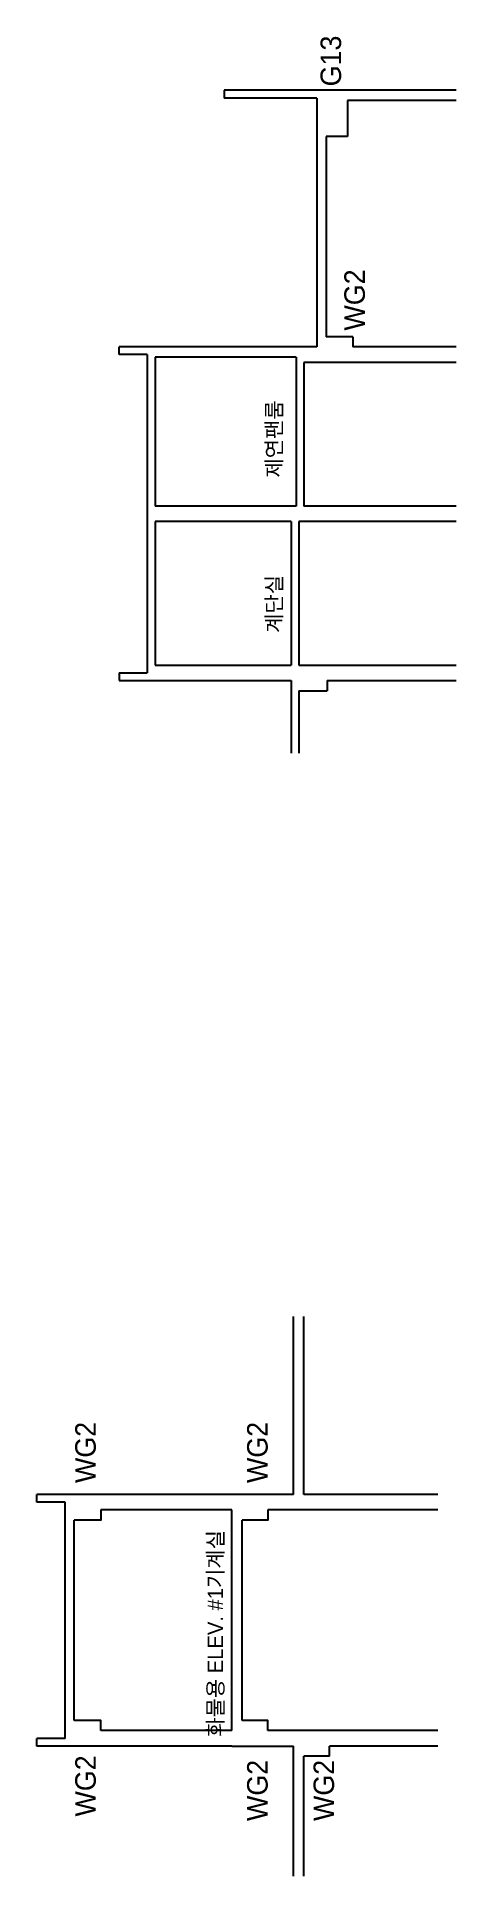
# Model space of a CAD drawing. Header units: millimetres. Extents: x -42253 to 178576, y 88378 to 153500.
# Drawn here: x 79815 to 87982, y 114078 to 149915 of the extents above; entities that cross this region are included whole.
import ezdxf

# ---------------------------------------------------------------- set-up
doc = ezdxf.new("R2010")
doc.units = ezdxf.units.MM
doc.layers.add('NOPLOT', color=191, linetype='Continuous', plot=False)
doc.styles.add('Gtx', font='Dotum.ttf')

msp = doc.modelspace()

# ---------------------------------------------------------------- texts
at = {"layer": 'NOPLOT', "style": 'Gtx'}
for s, height, p in [('G13', 400, (85741.084, 148948.534)), ('WG2', 400, (86203.584, 144191.034)), ('제연팬룸', 300, (84586.084, 141325.916)), ('계단실 ', 300, (84586.084, 138299.416)), ('WG2', 400, (80963.901, 121737.996)), ('WG2', 400, (84310.901, 121737.996)), ('화물용 ELEV. #1기계실', 300, (83443.901, 116795.724)), ('WG2', 400, (80963.901, 115241.347)), ('WG2', 400, (84310.901, 115153.496)), ('WG2', 400, (85604.401, 115153.496))]:
    msp.add_text(s, height=height, rotation=90, dxfattribs=at).set_placement(p)

# ---------------------------------------------------------------- linework, layer by layer
at = {"layer": 'NOPLOT'}
for p, q in [((83467.024, 148871.62, 0), (83467.024, 148721.62, 0)), ((87982.024, 148871.62, 0), (83467.024, 148871.62, 0)), ((85267.024, 148721.62, 0), (83467.024, 148721.62, 0)), ((85267.024, 148721.62, 0), (85267.024, 143871.62)), ((85867.024, 148671.62, 0), (85867.024, 147971.62, 0)), ((87982.024, 148671.62, 0), (85867.024, 148671.62, 0)), ((85447.024, 147971.62), (85447.024, 144071.62)), ((85867.024, 147971.62, 0), (85447.024, 147971.62, 0)), ((85967.024, 144071.62), (85447.024, 144071.62)), ((85967.024, 144071.62), (85967.024, 143871.62)), ((85267.024, 143871.62), (81417.024, 143871.62)), ((81417.024, 143721.62), (81417.024, 143871.62)), ((81967.024, 143721.62), (81417.024, 143721.62)), ((81967.024, 143721.62), (81967.024, 137521.622)), ((87982.024, 143871.62, 0), (85967.024, 143871.62, 0)), ((82117.024, 143671.622), (82117.024, 140771.62)), ((84867.024, 143671.62), (82117.024, 143671.62)), ((84867.024, 143671.622), (84867.024, 140771.62)), ((87982.024, 143571.62, 0), (85017.024, 143571.62)), ((85017.024, 143571.62), (85017.024, 140771.62)), ((84867.024, 140771.62, 0), (82117.024, 140771.62, 0)), ((87982.024, 140771.62, 0), (85017.024, 140771.62, 0)), ((82117.024, 140471.62), (82117.024, 137671.622)), ((84767.024, 140471.62, 0), (82117.024, 140471.62, 0)), ((84767.024, 140471.62), (84767.024, 137671.622)), ((84917.024, 140471.62), (84917.024, 137671.622)), ((87982.024, 140471.62, 0), (84917.024, 140471.62, 0)), ((82117.024, 137671.622, 0), (84767.024, 137671.622, 0)), ((84917.024, 137671.622, 0), (87982.024, 137671.622, 0)), ((81417.024, 137521.622), (81417.024, 137371.622)), ((81417.024, 137521.622, 0), (81967.024, 137521.622, 0)), ((81417.024, 137371.622, 0), (84767.024, 137371.622, 0)), ((84767.024, 137371.622), (84767.024, 135960.769)), ((85467.024, 137371.622, 0), (87982.024, 137371.622, 0)), ((85467.024, 137371.622), (85467.024, 137171.622)), ((84917.024, 137171.622, 0), (85467.024, 137171.622, 0)), ((84917.024, 137171.622), (84917.024, 135960.769)), ((84815.341, 121514.08), (84815.341, 124980.224)), ((85015.341, 121514.08, 0), (85015.341, 124980.224, 0)), ((84815.341, 121514.08), (79815.341, 121514.076)), ((79815.341, 121364.076), (79815.341, 121514.076)), ((87621.901, 121514.082), (85015.341, 121514.08)), ((80365.341, 121364.076), (79815.341, 121364.076)), ((80365.341, 116764.075), (80365.341, 121364.076)), ((83615.341, 121214.076), (81065.341, 121214.076)), ((83615.341, 116914.075), (83615.341, 121214.076)), ((87621.901, 121214.076), (84315.341, 121214.076)), ((80545.341, 117114.076), (80545.341, 121015.785)), ((83815.341, 117114.076, 0), (83815.341, 121014.081, 0)), ((83615.341, 116914.075), (81065.341, 116914.075)), ((87621.901, 116914.075), (84315.341, 116914.075)), ((79815.341, 116614.076), (79815.341, 116764.075)), ((80365.341, 116764.075), (79815.341, 116764.075)), ((83615.341, 116614.076), (79815.341, 116614.076)), ((84815.341, 114078.224, 0), (84815.341, 116614.076, 0)), ((85515.341, 116414.075, 0), (85515.341, 116614.076, 0)), ((87621.901, 116614.076), (85515.341, 116614.076)), ((85015.341, 114078.224, 0), (85015.341, 116414.075, 0)), ((85515.341, 116414.075), (85015.341, 116414.075))]:
    msp.add_line(p, q, dxfattribs=at)
for points in [[(81065.341, 121214.076), (81065.341, 121014.075), (80545.341, 121014.075)], [(81065.341, 116914.075), (81065.341, 117114.076), (80545.341, 117114.076)], [(84315.341, 116914.075), (84315.341, 117114.076), (83815.341, 117114.076)], [(83615.341, 116614.076), (84815.341, 116614.076)]]:
    msp.add_lwpolyline(points, dxfattribs=at)
at = {"layer": 'NOPLOT', "elevation": 0}
msp.add_lwpolyline([(84315.341, 121214.082), (84315.341, 121014.081), (83815.341, 121014.081)], dxfattribs=at)

msp.set_redraw_order([(e.dxf.handle, doc.entitydb.next_handle()) for e in msp.query("TEXT MTEXT ATTDEF DIMENSION ARC_DIMENSION")])  # texts and dimensions are drawn at this point

doc.saveas('drawing.dxf')
